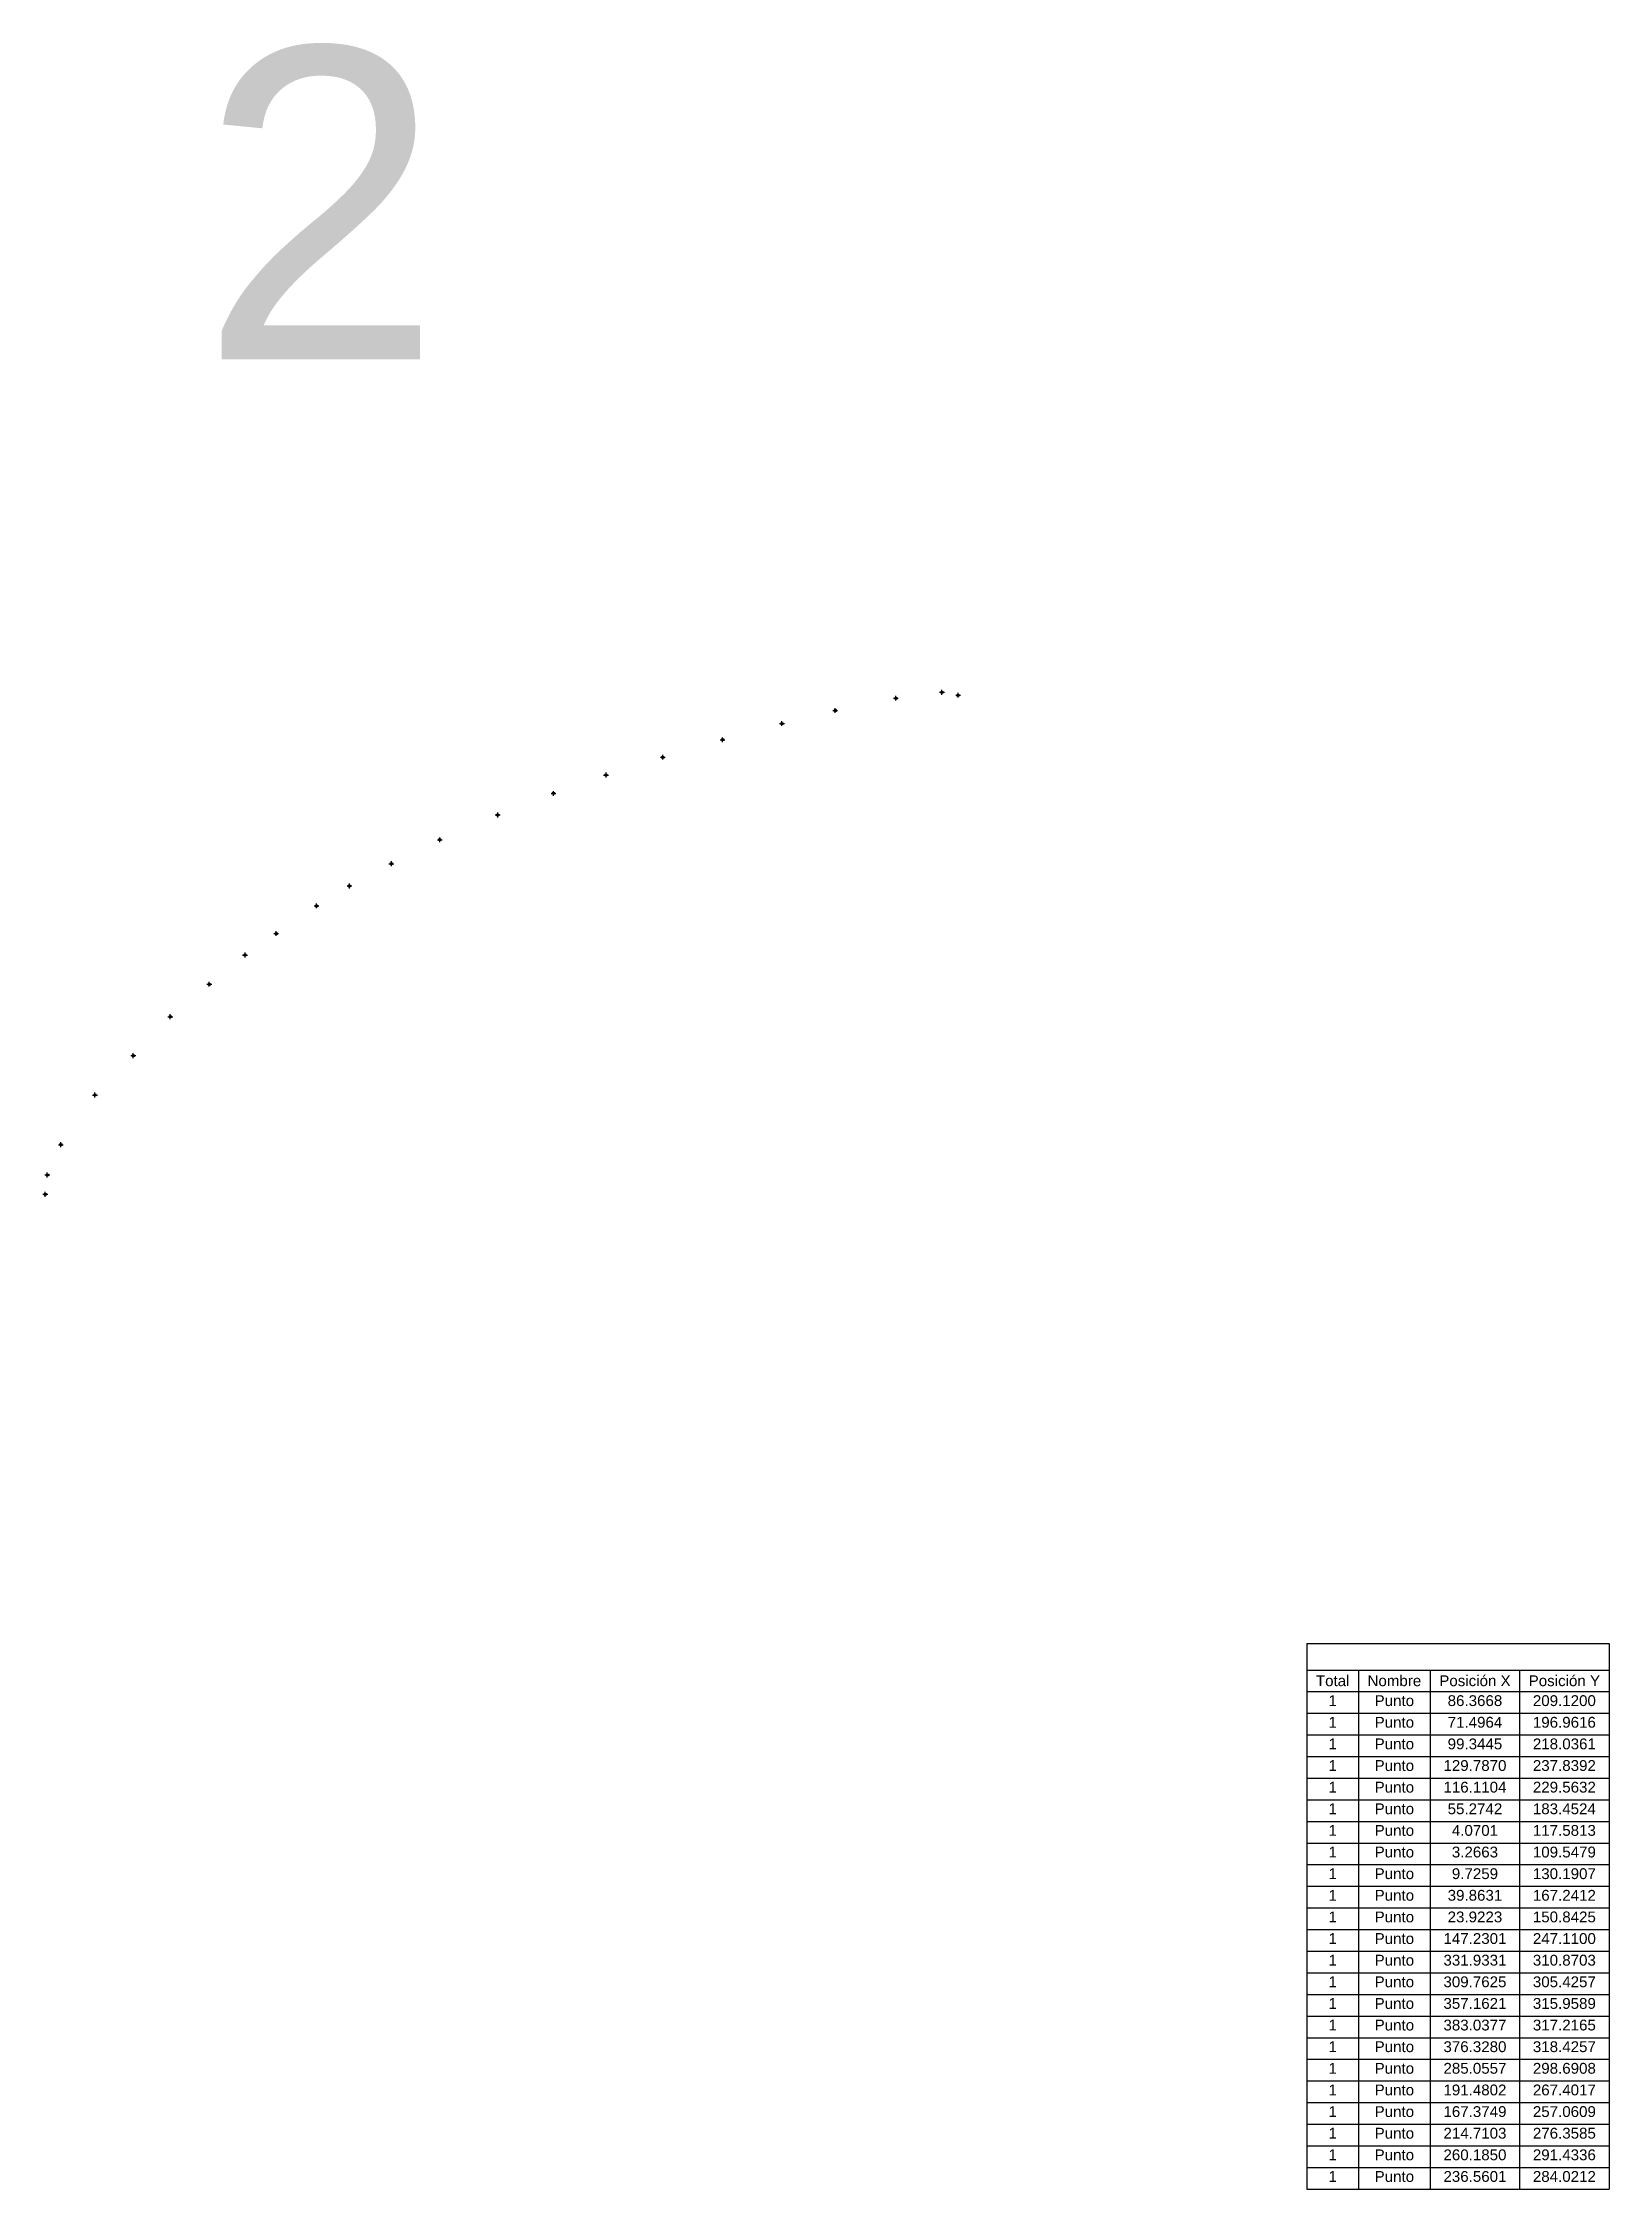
# Model space of a CAD drawing. Header units: millimetres. Extents: x -2667 to 16947, y -838 to 5834.
# Drawn here: x -2667 to -2015, y -304 to 589 of the extents above; entities that cross this region are included whole.
import ezdxf

# ---------------------------------------------------------------- set-up
doc = ezdxf.new("R2010")
doc.units = ezdxf.units.MM
doc.header["$PDMODE"] = 34
doc.header["$PDSIZE"] = -3
doc.styles.get("Standard").update_dxf_attribs({"font": 'arial.ttf'})

msp = doc.modelspace()

# ---------------------------------------------------------------- texts
msp.add_text('2', height=129.74).set_placement((-2601.68, 456.99))

# ---------------------------------------------------------------- blocks, each defined once
blk = doc.blocks.new('*T5')
at = {"color": 0, "linetype": 'ByBlock', "lineweight": -2, "transparency": 16777216}
for p, q in [((0, 0), (125.74, 0)), ((0, 0), (0, -227)), ((125.74, 0), (125.74, -227)), ((0, -11), (125.74, -11)), ((21.48, -11), (21.48, -227)), ((51.33, -11), (51.33, -227)), ((88.54, -11), (88.54, -227)), ((0, -20), (125.74, -20)), ((0, -29), (125.74, -29)), ((0, -38), (125.74, -38)), ((0, -47), (125.74, -47)), ((0, -56), (125.74, -56)), ((0, -65), (125.74, -65)), ((0, -74), (125.74, -74)), ((0, -83), (125.74, -83)), ((0, -92), (125.74, -92)), ((0, -101), (125.74, -101)), ((0, -110), (125.74, -110)), ((0, -119), (125.74, -119)), ((0, -128), (125.74, -128)), ((0, -137), (125.74, -137)), ((0, -146), (125.74, -146)), ((0, -155), (125.74, -155)), ((0, -164), (125.74, -164)), ((0, -173), (125.74, -173)), ((0, -182), (125.74, -182)), ((0, -191), (125.74, -191)), ((0, -200), (125.74, -200)), ((0, -209), (125.74, -209)), ((0, -218), (125.74, -218)), ((0, -227), (125.74, -227))]:
    blk.add_line(p, q, dxfattribs=at)
at = {"color": 0, "transparency": 16777216, "char_height": 4.5}
for s, insert, width, attachment_point in [('Total', (10.74, -15.5), 18.4758, 5), ('Nombre', (36.41, -15.5), 26.8588, 5), ('Posición X', (69.94, -15.5), 34.2012, 5), ('Posición Y', (107.14, -15.5), 34.2012, 5), ('1', (10.74, -21.5), 18.4758, 2), ('Punto', (36.41, -21.5), 26.8588, 2), ('86.3668', (69.94, -21.5), 34.2012, 2), ('209.1200', (107.14, -21.5), 34.2012, 2), ('1', (10.74, -30.5), 18.4758, 2), ('Punto', (36.41, -30.5), 26.8588, 2), ('71.4964', (69.94, -30.5), 34.2012, 2), ('196.9616', (107.14, -30.5), 34.2012, 2), ('1', (10.74, -39.5), 18.4758, 2), ('Punto', (36.41, -39.5), 26.8588, 2), ('99.3445', (69.94, -39.5), 34.2012, 2), ('218.0361', (107.14, -39.5), 34.2012, 2), ('1', (10.74, -48.5), 18.4758, 2), ('Punto', (36.41, -48.5), 26.8588, 2), ('129.7870', (69.94, -48.5), 34.2012, 2), ('237.8392', (107.14, -48.5), 34.2012, 2), ('1', (10.74, -57.5), 18.4758, 2), ('Punto', (36.41, -57.5), 26.8588, 2), ('116.1104', (69.94, -57.5), 34.2012, 2), ('229.5632', (107.14, -57.5), 34.2012, 2), ('1', (10.74, -66.5), 18.4758, 2), ('Punto', (36.41, -66.5), 26.8588, 2), ('55.2742', (69.94, -66.5), 34.2012, 2), ('183.4524', (107.14, -66.5), 34.2012, 2), ('1', (10.74, -75.5), 18.4758, 2), ('Punto', (36.41, -75.5), 26.8588, 2), ('4.0701', (69.94, -75.5), 34.2012, 2), ('117.5813', (107.14, -75.5), 34.2012, 2), ('1', (10.74, -84.5), 18.4758, 2), ('Punto', (36.41, -84.5), 26.8588, 2), ('3.2663', (69.94, -84.5), 34.2012, 2), ('109.5479', (107.14, -84.5), 34.2012, 2), ('1', (10.74, -93.5), 18.4758, 2), ('Punto', (36.41, -93.5), 26.8588, 2), ('9.7259', (69.94, -93.5), 34.2012, 2), ('130.1907', (107.14, -93.5), 34.2012, 2), ('1', (10.74, -102.5), 18.4758, 2), ('Punto', (36.41, -102.5), 26.8588, 2), ('39.8631', (69.94, -102.5), 34.2012, 2), ('167.2412', (107.14, -102.5), 34.2012, 2), ('1', (10.74, -111.5), 18.4758, 2), ('Punto', (36.41, -111.5), 26.8588, 2), ('23.9223', (69.94, -111.5), 34.2012, 2), ('150.8425', (107.14, -111.5), 34.2012, 2), ('1', (10.74, -120.5), 18.4758, 2), ('Punto', (36.41, -120.5), 26.8588, 2), ('147.2301', (69.94, -120.5), 34.2012, 2), ('247.1100', (107.14, -120.5), 34.2012, 2), ('1', (10.74, -129.5), 18.4758, 2), ('Punto', (36.41, -129.5), 26.8588, 2), ('331.9331', (69.94, -129.5), 34.2012, 2), ('310.8703', (107.14, -129.5), 34.2012, 2), ('1', (10.74, -138.5), 18.4758, 2), ('Punto', (36.41, -138.5), 26.8588, 2), ('309.7625', (69.94, -138.5), 34.2012, 2), ('305.4257', (107.14, -138.5), 34.2012, 2), ('1', (10.74, -147.5), 18.4758, 2), ('Punto', (36.41, -147.5), 26.8588, 2), ('357.1621', (69.94, -147.5), 34.2012, 2), ('315.9589', (107.14, -147.5), 34.2012, 2), ('1', (10.74, -156.5), 18.4758, 2), ('Punto', (36.41, -156.5), 26.8588, 2), ('383.0377', (69.94, -156.5), 34.2012, 2), ('317.2165', (107.14, -156.5), 34.2012, 2), ('1', (10.74, -165.5), 18.4758, 2), ('Punto', (36.41, -165.5), 26.8588, 2), ('376.3280', (69.94, -165.5), 34.2012, 2), ('318.4257', (107.14, -165.5), 34.2012, 2), ('1', (10.74, -174.5), 18.4758, 2), ('Punto', (36.41, -174.5), 26.8588, 2), ('285.0557', (69.94, -174.5), 34.2012, 2), ('298.6908', (107.14, -174.5), 34.2012, 2), ('1', (10.74, -183.5), 18.4758, 2), ('Punto', (36.41, -183.5), 26.8588, 2), ('191.4802', (69.94, -183.5), 34.2012, 2), ('267.4017', (107.14, -183.5), 34.2012, 2), ('1', (10.74, -192.5), 18.4758, 2), ('Punto', (36.41, -192.5), 26.8588, 2), ('167.3749', (69.94, -192.5), 34.2012, 2), ('257.0609', (107.14, -192.5), 34.2012, 2), ('1', (10.74, -201.5), 18.4758, 2), ('Punto', (36.41, -201.5), 26.8588, 2), ('214.7103', (69.94, -201.5), 34.2012, 2), ('276.3585', (107.14, -201.5), 34.2012, 2), ('1', (10.74, -210.5), 18.4758, 2), ('Punto', (36.41, -210.5), 26.8588, 2), ('260.1850', (69.94, -210.5), 34.2012, 2), ('291.4336', (107.14, -210.5), 34.2012, 2), ('1', (10.74, -219.5), 18.4758, 2), ('Punto', (36.41, -219.5), 26.8588, 2), ('236.5601', (69.94, -219.5), 34.2012, 2), ('284.0212', (107.14, -219.5), 34.2012, 2)]:
    blk.add_mtext(s, dxfattribs=dict(at, insert=insert, width=width, attachment_point=attachment_point))

# ---------------------------------------------------------------- linework, layer by layer
for p in [(-2311.98, 315.96), (-2292.82, 318.43), (-2286.11, 317.22), (-2359.38, 305.43), (-2337.21, 310.87), (-2384.09, 298.69), (-2408.96, 291.43), (-2454.43, 276.36), (-2432.58, 284.02), (-2477.66, 267.4), (-2501.77, 257.06), (-2521.91, 247.11), (-2539.36, 237.84), (-2553.03, 229.56), (-2569.8, 218.04), (-2582.78, 209.12), (-2597.65, 196.96), (-2613.87, 183.45), (-2629.28, 167.24), (-2645.22, 150.84), (-2659.42, 130.19), (-2665.07, 117.58), (-2665.88, 109.55)]:
    msp.add_point(p)

# ---------------------------------------------------------------- block references
msp.add_blockref('*T5', (-2140.99, -77.41))

msp.set_redraw_order([(e.dxf.handle, doc.entitydb.next_handle()) for e in msp.query("TEXT MTEXT ATTDEF DIMENSION ARC_DIMENSION")])  # texts and dimensions are drawn at this point

doc.saveas('drawing.dxf')
